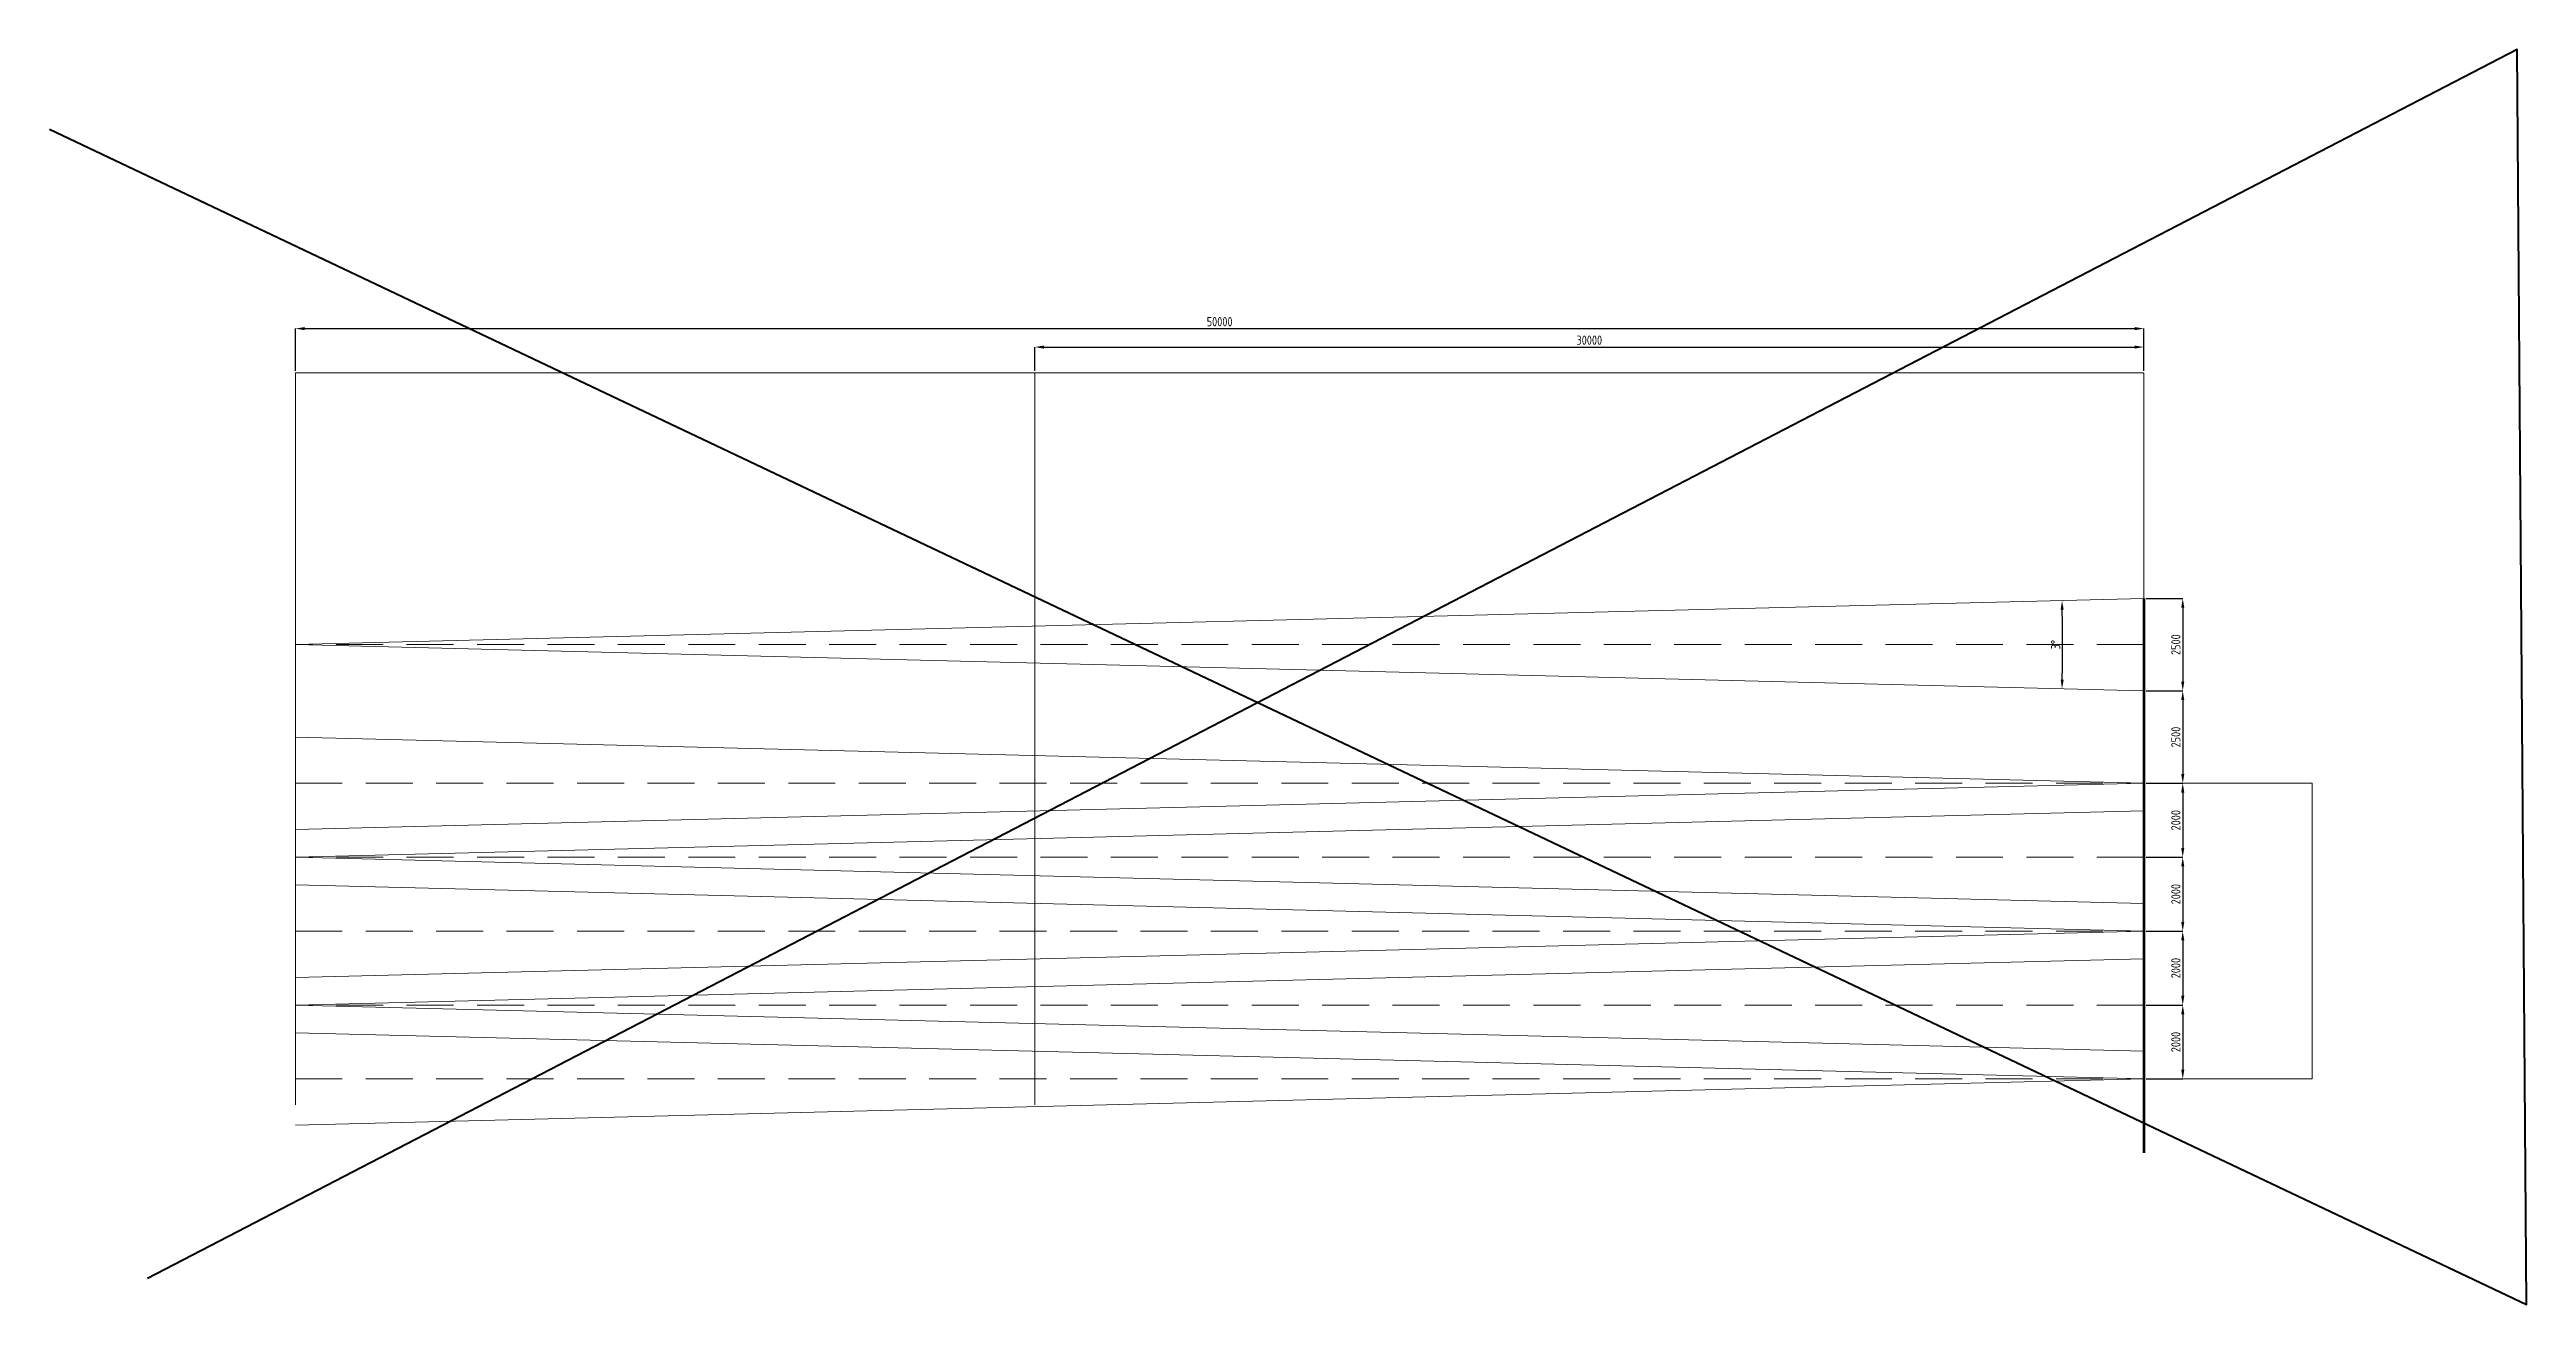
# Model space of a CAD drawing. Header units: millimetres. Extents: x -97100 to 319800, y -166950 to 107250.
# Drawn here: x -97100 to -30100, y 73300 to 107250 of the extents above; entities that cross this region are included whole.
import ezdxf

# ---------------------------------------------------------------- set-up
doc = ezdxf.new("R2010")
doc.units = ezdxf.units.MM
doc.linetypes.add('штриховая', pattern=[19.05, 12.7, -6.35])
doc.styles.get("Standard").update_dxf_attribs({"font": 'GOST2304A.ttf'})
doc.dimstyles.new('ISO-25', dxfattribs={"dimtxt": 250, "dimasz": 250, "dimexe": 1.25, "dimexo": 62, "dimgap": 62, "dimtad": 1, "dimtxsty": 'Standard', "dimcen": 2.5, "dimadec": 0, "dimazin": 0, "dimtfac": 1, "dimtmove": 0, "dimatfit": 3, "dimfxl": 1, "dimarcsym": 0})

msp = doc.modelspace()

# ---------------------------------------------------------------- blocks, each defined once
blk = doc.blocks.new('*D203')
at = {"color": 0, "linetype": 'Continuous', "lineweight": -2, "transparency": 16777216}
for p, q in [((-90450, 98562), (-90450, 99701)), ((-90200, 99700), (-40700, 99700)), ((-40450, 98562), (-40450, 99701))]:
    blk.add_line(p, q, dxfattribs=at)
at = {"color": 0, "linetype": 'Continuous', "lineweight": 20, "transparency": 16777216}
for points in [[(-90200, 99742), (-90200, 99658), (-90450, 99700)], [(-40700, 99742), (-40700, 99658), (-40450, 99700)]]:
    blk.add_solid(points, dxfattribs=at)
at = {"layer": 'Defpoints', "color": 0, "linetype": 'Continuous', "lineweight": 20, "transparency": 16777216}
for p in [(-40450, 99700), (-90450, 98500), (-40450, 98500)]:
    blk.add_point(p, dxfattribs=at)
at = {"color": 0, "linetype": 'Continuous', "lineweight": 20, "transparency": 16777216, "insert": (-65450, 99887), "char_height": 250, "attachment_point": 5}
blk.add_mtext('50000', dxfattribs=at)
blk = doc.blocks.new('*D204')
at = {"color": 0, "linetype": 'Continuous', "lineweight": -2, "transparency": 16777216}
for p, q in [((-70450, 98562), (-70450, 99201)), ((-70200, 99200), (-40700, 99200)), ((-40450, 98562), (-40450, 99201))]:
    blk.add_line(p, q, dxfattribs=at)
at = {"color": 0, "linetype": 'Continuous', "lineweight": 20, "transparency": 16777216}
for points in [[(-70200, 99242), (-70200, 99158), (-70450, 99200)], [(-40700, 99242), (-40700, 99158), (-40450, 99200)]]:
    blk.add_solid(points, dxfattribs=at)
at = {"layer": 'Defpoints', "color": 0, "linetype": 'Continuous', "lineweight": 20, "transparency": 16777216}
for p in [(-40450, 99200), (-70450, 98500), (-40450, 98500)]:
    blk.add_point(p, dxfattribs=at)
at = {"color": 0, "linetype": 'Continuous', "lineweight": 20, "transparency": 16777216, "insert": (-55450, 99387), "char_height": 250, "attachment_point": 5}
blk.add_mtext('30000', dxfattribs=at)
blk = doc.blocks.new('*D205')
at = {"color": 0, "linetype": 'Continuous', "lineweight": -2, "transparency": 16777216}
for p, q in [((-40388, 92400), (-39396, 92400)), ((-39397, 92150), (-39397, 90150)), ((-40388, 89900), (-39396, 89900))]:
    blk.add_line(p, q, dxfattribs=at)
at = {"color": 0, "linetype": 'Continuous', "lineweight": 20, "transparency": 16777216}
for points in [[(-39439, 92150), (-39355, 92150), (-39397, 92400)], [(-39439, 90150), (-39355, 90150), (-39397, 89900)]]:
    blk.add_solid(points, dxfattribs=at)
at = {"layer": 'Defpoints', "color": 0, "linetype": 'Continuous', "lineweight": 20, "transparency": 16777216}
for p in [(-40450, 92400), (-40450, 89900), (-39397, 89900)]:
    blk.add_point(p, dxfattribs=at)
at = {"color": 0, "linetype": 'Continuous', "lineweight": 20, "transparency": 16777216, "insert": (-39584, 91150), "char_height": 250, "attachment_point": 5, "rotation": 90}
blk.add_mtext('2500', dxfattribs=at)
blk = doc.blocks.new('*D206')
at = {"color": 0, "linetype": 'Continuous', "lineweight": -2, "transparency": 16777216}
for p, q in [((-40388, 89900), (-39396, 89900)), ((-39397, 89650), (-39397, 87650)), ((-40388, 87400), (-39396, 87400))]:
    blk.add_line(p, q, dxfattribs=at)
at = {"color": 0, "linetype": 'Continuous', "lineweight": 20, "transparency": 16777216}
for points in [[(-39439, 89650), (-39355, 89650), (-39397, 89900)], [(-39439, 87650), (-39355, 87650), (-39397, 87400)]]:
    blk.add_solid(points, dxfattribs=at)
at = {"layer": 'Defpoints', "color": 0, "linetype": 'Continuous', "lineweight": 20, "transparency": 16777216}
for p in [(-40450, 89900), (-40450, 87400), (-39397, 87400)]:
    blk.add_point(p, dxfattribs=at)
at = {"color": 0, "linetype": 'Continuous', "lineweight": 20, "transparency": 16777216, "insert": (-39584, 88650), "char_height": 250, "attachment_point": 5, "rotation": 90}
blk.add_mtext('2500', dxfattribs=at)
blk = doc.blocks.new('*D207')
at = {"color": 0, "linetype": 'Continuous', "lineweight": -2, "transparency": 16777216}
blk.add_arc((-90450, 91150), 47801, 358.86756, 1.13244, dxfattribs=at)
at = {"color": 0, "linetype": 'Continuous', "lineweight": 20, "transparency": 16777216}
for points in [[(-42700, 92094), (-42617, 92096), (-42664, 92345)], [(-42617, 90204), (-42700, 90206), (-42664, 89955)]]:
    blk.add_solid(points, dxfattribs=at)
at = {"layer": 'Defpoints', "color": 0, "linetype": 'Continuous', "lineweight": 20, "transparency": 16777216}
for p in [(-40450, 92400), (-90450, 91150), (-90450, 91150), (-42651, 90752), (-40450, 89900)]:
    blk.add_point(p, dxfattribs=at)
at = {"color": 0, "linetype": 'Continuous', "lineweight": 20, "transparency": 16777216, "insert": (-42836, 91150), "char_height": 250, "attachment_point": 5, "rotation": 90}
blk.add_mtext('3°', dxfattribs=at)
blk = doc.blocks.new('*D208')
at = {"color": 0, "linetype": 'Continuous', "lineweight": -2, "transparency": 16777216}
for p, q in [((-40388, 87400), (-39396, 87400)), ((-39397, 87150), (-39397, 85650)), ((-40388, 85400), (-39396, 85400))]:
    blk.add_line(p, q, dxfattribs=at)
at = {"color": 0, "linetype": 'Continuous', "lineweight": 20, "transparency": 16777216}
for points in [[(-39439, 87150), (-39355, 87150), (-39397, 87400)], [(-39439, 85650), (-39355, 85650), (-39397, 85400)]]:
    blk.add_solid(points, dxfattribs=at)
at = {"layer": 'Defpoints', "color": 0, "linetype": 'Continuous', "lineweight": 20, "transparency": 16777216}
for p in [(-40450, 87400), (-40450, 85400), (-39397, 85400)]:
    blk.add_point(p, dxfattribs=at)
at = {"color": 0, "linetype": 'Continuous', "lineweight": 20, "transparency": 16777216, "insert": (-39584, 86400), "char_height": 250, "attachment_point": 5, "rotation": 90}
blk.add_mtext('2000', dxfattribs=at)
blk = doc.blocks.new('*D209')
at = {"color": 0, "linetype": 'Continuous', "lineweight": -2, "transparency": 16777216}
for p, q in [((-40388, 85400), (-39396, 85400)), ((-39397, 85150), (-39397, 83650)), ((-40388, 83400), (-39396, 83400))]:
    blk.add_line(p, q, dxfattribs=at)
at = {"color": 0, "linetype": 'Continuous', "lineweight": 20, "transparency": 16777216}
for points in [[(-39439, 85150), (-39355, 85150), (-39397, 85400)], [(-39439, 83650), (-39355, 83650), (-39397, 83400)]]:
    blk.add_solid(points, dxfattribs=at)
at = {"layer": 'Defpoints', "color": 0, "linetype": 'Continuous', "lineweight": 20, "transparency": 16777216}
for p in [(-40450, 85400), (-40450, 83400), (-39397, 83400)]:
    blk.add_point(p, dxfattribs=at)
at = {"color": 0, "linetype": 'Continuous', "lineweight": 20, "transparency": 16777216, "insert": (-39584, 84400), "char_height": 250, "attachment_point": 5, "rotation": 90}
blk.add_mtext('2000', dxfattribs=at)
blk = doc.blocks.new('*D210')
at = {"color": 0, "linetype": 'Continuous', "lineweight": -2, "transparency": 16777216}
for p, q in [((-40388, 83400), (-39396, 83400)), ((-39397, 83150), (-39397, 81650)), ((-40388, 81400), (-39396, 81400))]:
    blk.add_line(p, q, dxfattribs=at)
at = {"color": 0, "linetype": 'Continuous', "lineweight": 20, "transparency": 16777216}
for points in [[(-39439, 83150), (-39355, 83150), (-39397, 83400)], [(-39439, 81650), (-39355, 81650), (-39397, 81400)]]:
    blk.add_solid(points, dxfattribs=at)
at = {"layer": 'Defpoints', "color": 0, "linetype": 'Continuous', "lineweight": 20, "transparency": 16777216}
for p in [(-40450, 83400), (-40450, 81400), (-39397, 81400)]:
    blk.add_point(p, dxfattribs=at)
at = {"color": 0, "linetype": 'Continuous', "lineweight": 20, "transparency": 16777216, "insert": (-39584, 82400), "char_height": 250, "attachment_point": 5, "rotation": 90}
blk.add_mtext('2000', dxfattribs=at)
blk = doc.blocks.new('*D211')
at = {"color": 0, "linetype": 'Continuous', "lineweight": -2, "transparency": 16777216}
for p, q in [((-40388, 81400), (-39396, 81400)), ((-39397, 81150), (-39397, 79650)), ((-40388, 79400), (-39396, 79400))]:
    blk.add_line(p, q, dxfattribs=at)
at = {"color": 0, "linetype": 'Continuous', "lineweight": 20, "transparency": 16777216}
for points in [[(-39439, 81150), (-39355, 81150), (-39397, 81400)], [(-39439, 79650), (-39355, 79650), (-39397, 79400)]]:
    blk.add_solid(points, dxfattribs=at)
at = {"layer": 'Defpoints', "color": 0, "linetype": 'Continuous', "lineweight": 20, "transparency": 16777216}
for p in [(-40450, 81400), (-40450, 79400), (-39397, 79400)]:
    blk.add_point(p, dxfattribs=at)
at = {"color": 0, "linetype": 'Continuous', "lineweight": 20, "transparency": 16777216, "insert": (-39584, 80400), "char_height": 250, "attachment_point": 5, "rotation": 90}
blk.add_mtext('2000', dxfattribs=at)

# ---------------------------------------------------------------- dimensions: what is measured, and where the dimension line sits
at = {"color": 7, "linetype": 'Continuous', "lineweight": 20}
for base, p1, picture, middle in [((-40450, 99700), (-90450, 98500), '*D203', (-65450, 99887)), ((-40450, 99200), (-70450, 98500), '*D204', (-55450, 99387))]:
    dim = msp.add_linear_dim(base=base, p1=p1, p2=(-40450, 98500), dimstyle='ISO-25', dxfattribs=at)
    dim.commit()
    dim.dimension.update_dxf_attribs({"geometry": picture, "text_midpoint": middle})
dim = msp.add_angular_dim_2l(base=(-42650.71764, 90751.74639), line1=((-40450, 92400), (-90450, 91150)), line2=((-90450, 91150), (-40450, 89900)), dimstyle='ISO-25', dxfattribs=at)
dim.commit()
dim.dimension.update_dxf_attribs({"geometry": '*D207', "text_midpoint": (-42836.05859, 91150)})
for base, p1, p2, picture, middle in [((-39396.98704, 89900), (-40450, 92400), (-40450, 89900), '*D205', (-39583.98704, 91150)), ((-39396.98704, 87400), (-40450, 89900), (-40450, 87400), '*D206', (-39583.98704, 88650)), ((-39396.98704, 85400), (-40450, 87400), (-40450, 85400), '*D208', (-39583.98704, 86400)), ((-39396.98704, 83400), (-40450, 85400), (-40450, 83400), '*D209', (-39583.98704, 84400)), ((-39396.98704, 81400), (-40450, 83400), (-40450, 81400), '*D210', (-39583.98704, 82400)), ((-39396.98704, 79400), (-40450, 81400), (-40450, 79400), '*D211', (-39583.98704, 80400))]:
    dim = msp.add_linear_dim(base=base, p1=p1, p2=p2, angle=90, dimstyle='ISO-25', dxfattribs=at)
    dim.commit()
    dim.dimension.update_dxf_attribs({"geometry": picture, "text_midpoint": middle})

# ---------------------------------------------------------------- linework, layer by layer
at = {"color": 1, "linetype": 'Continuous', "lineweight": 40}
msp.add_lwpolyline([(-97100, 105100), (-30100, 73300), (-30350, 107250), (-94450, 74000)], dxfattribs=at)
at = {"color": 7, "linetype": 'Continuous', "lineweight": 20}
for points in [[(-90450, 98500), (-40450, 98500), (-40450, 78800)], [(-90450, 98500), (-90450, 78700)], [(-70450, 98500), (-70450, 78700)], [(-40450, 92400), (-90450, 91150), (-40450, 89900)], [(-39395.73704, 87400), (-35900, 87400), (-35900, 79400), (-39395.73704, 79400)]]:
    msp.add_lwpolyline(points, dxfattribs=at)
at = {"color": 7, "linetype": 'Continuous', "lineweight": 53}
for points in [[(-40450, 92400), (-40450, 89900)], [(-40450, 89900), (-40450, 87400)], [(-40450, 87400), (-40450, 85400)], [(-40450, 85400), (-40450, 83400)], [(-40450, 83400), (-40450, 81400)], [(-40450, 81400), (-40450, 79400)], [(-40450, 79400), (-40450, 77400)]]:
    msp.add_lwpolyline(points, dxfattribs=at)
at = {"color": 7, "linetype": 'штриховая', "lineweight": 20, "ltscale": 100}
msp.add_lwpolyline([(-40450, 91150), (-90450, 91150)], dxfattribs=at)
at = {"color": 5, "linetype": 'Continuous', "lineweight": 20}
for points in [[(-90450, 88650), (-40450, 87400), (-90450, 86150)], [(-90450, 84650), (-40450, 83400), (-90450, 82150)], [(-90450, 80650), (-40450, 79400), (-90450, 78150)]]:
    msp.add_lwpolyline(points, dxfattribs=at)
at = {"color": 5, "linetype": 'штриховая', "lineweight": 20, "ltscale": 100}
for points in [[(-90450, 87400), (-40450, 87400)], [(-90450, 83400), (-40450, 83400)], [(-90450, 79400), (-40450, 79400)]]:
    msp.add_lwpolyline(points, dxfattribs=at)
at = {"color": 1, "linetype": 'Continuous', "lineweight": 20}
for points in [[(-40450, 86650), (-90450, 85400), (-40450, 84150)], [(-40450, 82650), (-90450, 81400), (-40450, 80150)]]:
    msp.add_lwpolyline(points, dxfattribs=at)
at = {"color": 1, "linetype": 'штриховая', "lineweight": 20, "ltscale": 100}
for points in [[(-40450, 85400), (-90450, 85400)], [(-40450, 81400), (-90450, 81400)]]:
    msp.add_lwpolyline(points, dxfattribs=at)

msp.set_redraw_order([(e.dxf.handle, doc.entitydb.next_handle()) for e in msp.query("TEXT MTEXT ATTDEF DIMENSION ARC_DIMENSION")])  # texts and dimensions are drawn at this point

doc.saveas('drawing.dxf')
